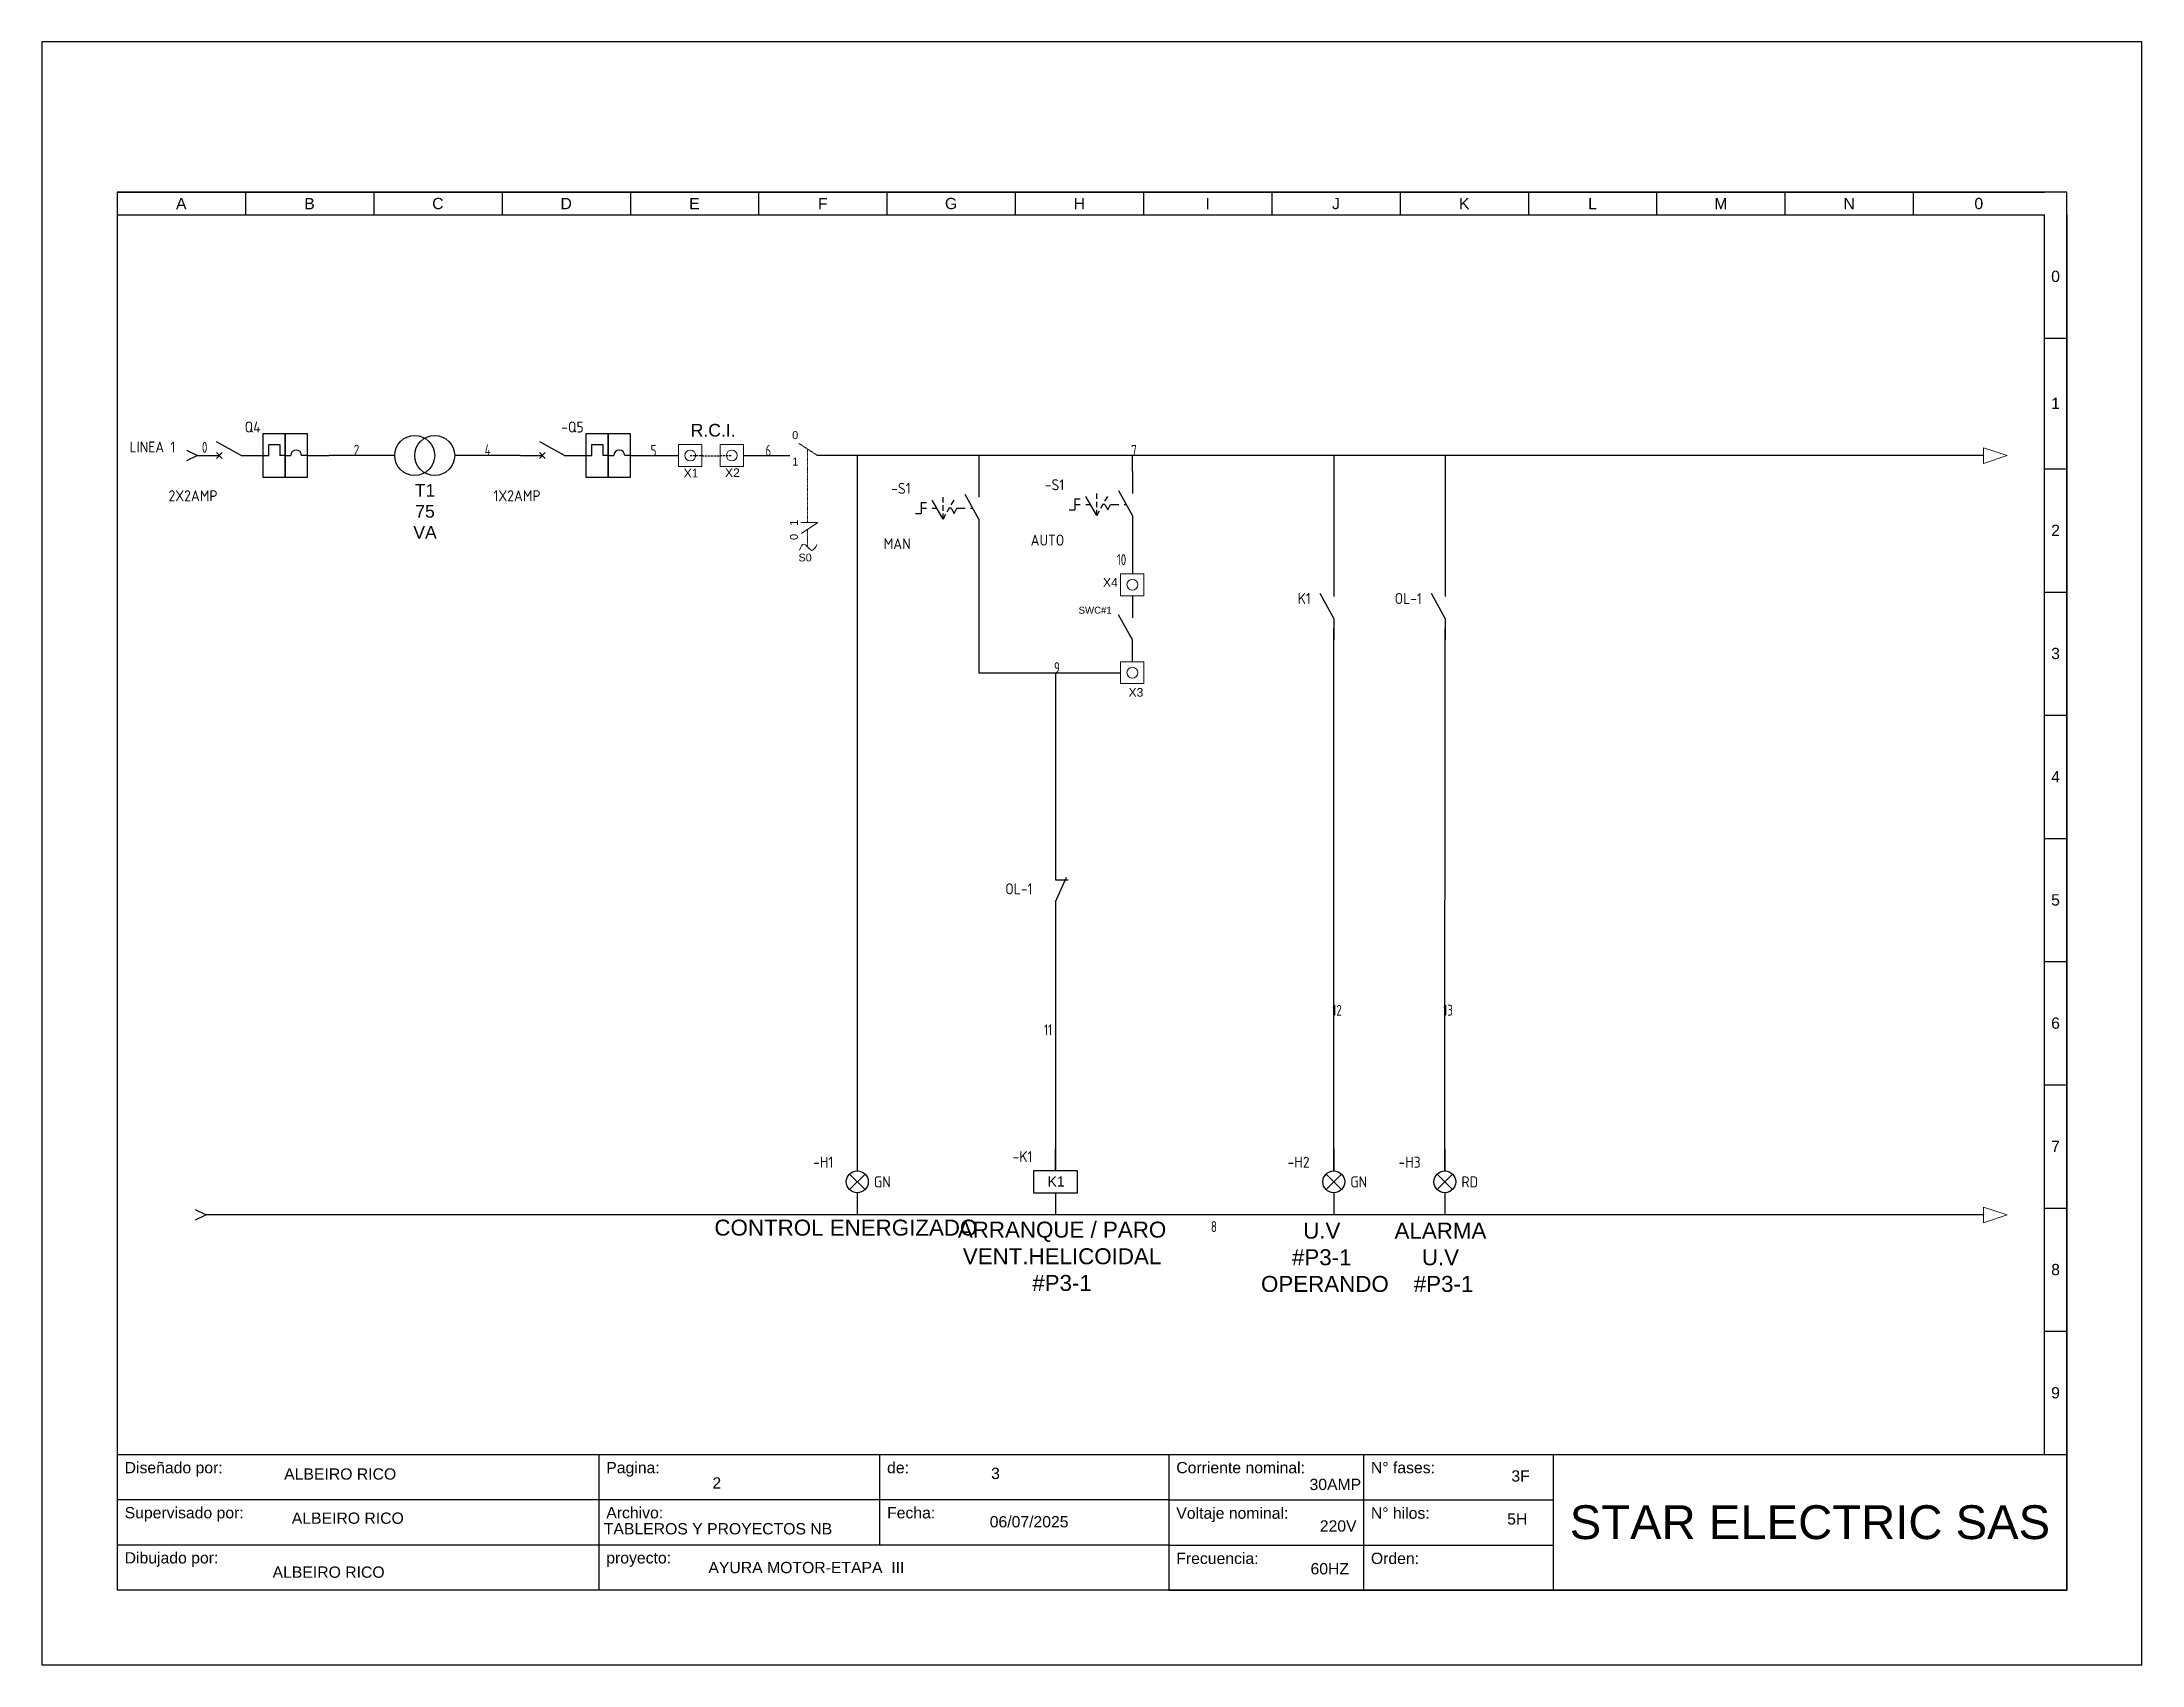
# Model space of a CAD drawing. Header units: millimetres. Extents: x 691 to 18605, y 670 to 10026.
# Drawn here: x 1758 to 2809, y 1563 to 2375 of the extents above; entities that cross this region are included whole.
import ezdxf
from ezdxf.enums import TextEntityAlignment as Align

# ---------------------------------------------------------------- set-up
doc = ezdxf.new("R2010")
doc.units = ezdxf.units.MM
for name, pattern in [('DASHED2', [0.375, 0.25, -0.125]), ('DASHEDX2', [1.5, 1, -0.5]), ('HIDDEN', [0.375, 0.25, -0.125])]:
    doc.linetypes.add(name, pattern=pattern)
for name, color, linetype in [('-DIAGRAMA', 7, 'Continuous'), ('-Electrico', 5, 'Continuous'), ('DESC', 150, 'Continuous'), ('MISC', 7, 'Continuous'), ('SYMS', 7, 'Continuous'), ('TAGS', 150, 'Continuous'), ('WIRENO', 72, 'Continuous'), ('YEL_14_THHN', 2, 'Continuous')]:
    doc.layers.add(name, color=color, linetype=linetype)
doc.styles.get("Standard").update_dxf_attribs({"font": 'arial.ttf'})
doc.styles.add('WD_IEC', font='ISOCP2.shx', dxfattribs={"width": 0.9, "height": 4})
doc.linetypes.add('TI_TIERRA', pattern='A,0.5,-0.2,["T",Standard,S=0.1,R=0,X=-0.1,Y=-0.05],-0.25', length=0.95)

msp = doc.modelspace()

# ---------------------------------------------------------------- texts
at = {"color": 0, "lineweight": 0}
for s, height, p in [('0', 3.95, (2133.3, 2176.1)), ('1', 3.95, (2133.3, 2162.8)), ('X1', 4.33, (2079, 2156.9)), ('X2', 4.33, (2099.7, 2157.1)), ('S0', 3.87, (2136.5, 2114.9)), ('X4', 4.33, (2288.9, 2102.2)), ('X3', 4.33, (2301.7, 2047.2))]:
    msp.add_text(s, height=height, dxfattribs=at).set_placement(p)
for s, p in [('1', (2136.2, 2132.7)), ('0', (2136.2, 2125.6))]:
    msp.add_text(s, height=3.95, rotation=90, dxfattribs=at).set_placement(p)
at = {"color": 0, "linetype": 'DASHEDX2', "attachment_point": 1}
for s, width, gutter_width, heights, insert, char_height in [('\\pxqc;R.C.I.', 46.93, 31.5, [0], (2070.3, 2183.7), 6.295), ('\\pxqc;T1\\P75\\PVA', 46.93, 31.5, [0], (1926.1, 2153.6), 6.3), ('K1', 14.102, 25.3, [6.68], (2261.1, 1807.1), 5.06)]:
    msp.add_mtext_dynamic_manual_height_columns(s, width=width, gutter_width=gutter_width, heights=heights, dxfattribs=dict(at, insert=insert, char_height=char_height))
at = {"color": 0, "insert": (2276.7, 2092.2), "char_height": 3.44, "attachment_point": 1}
msp.add_mtext_dynamic_manual_height_columns('SWC#1', width=23.507, gutter_width=17.2, heights=[0], dxfattribs=at)
at = {"color": 0, "lineweight": 0, "char_height": 8, "attachment_point": 2}
for s, insert, width in [('\\A1;CONTROL ENERGIZADO\\P ', (2160.2, 1785.5), 126.228), ('\\A1;ARRANQUE / PARO\\PVENT.HELICOIDAL\\P#P3-1', (2268.4, 1784.5), 230.839), ('\\A1;U.V\\P#P3-1\\P OPERANDO', (2398.4, 1784), 151.335), ('\\A1;ALARMA\\PU.V\\P #P3-1\\P ', (2457.8, 1784), 177.165)]:
    msp.add_mtext(s, dxfattribs=dict(at, insert=insert, width=width))

# ---------------------------------------------------------------- blocks, each defined once
blk = doc.blocks.new('*T3')
at = {"color": 0, "linetype": 'ByBlock', "lineweight": -2}
for p, q in [((0, 0), (139.92, 0)), ((0, 0), (0, -18)), ((64.08, 0), (64.08, -18)), ((101.44, 0), (101.44, -12)), ((139.92, 0), (139.92, -18)), ((0, -6), (139.92, -6)), ((0, -12), (139.92, -12)), ((0, -18), (139.92, -18))]:
    blk.add_line(p, q, dxfattribs=at)
at = {"color": 0, "char_height": 1.5, "attachment_point": 1}
for s, insert, width in [('{\\fArial|b0|i0|c162|p34;Diseñado por:}', (1, -1), 62.0824), ('{\\fArial|b0|i0|c162|p34;Pagina:}', (65.08, -1), 35.3574), ('{\\fArial|b0|i0|c162|p34;de}:', (102.44, -1), 36.4813), ('{\\fArial|b0|i0|c162|p34;Supervisado por:}', (1, -7), 62.0824), ('{\\fArial|b0|i0|c162|p34;Archivo:}', (65.08, -7), 35.3574), ('Fecha:', (102.44, -7), 36.4813), ('Dibujado por:', (1, -13), 62.0824), ('{\\fArial|b0|i0|c162|p34;proyecto:}', (65.08, -13), 73.8387)]:
    blk.add_mtext(s, dxfattribs=dict(at, insert=insert, width=width))
blk = doc.blocks.new('*T4')
at = {"color": 0, "linetype": 'ByBlock', "lineweight": -2}
for p, q in [((0, 0), (119.48, 0)), ((0, 0), (0, -18.07)), ((25.89, 0), (25.89, -18.07)), ((51.13, 0), (51.13, -18.07)), ((119.48, 0), (119.48, -18.07)), ((0, -6.05), (51.13, -6.05)), ((0, -12.07), (51.13, -12.07)), ((0, -18.07), (119.48, -18.07))]:
    blk.add_line(p, q, dxfattribs=at)
at = {"color": 0}
for s, insert, char_height, width, attachment_point in [('Corriente nominal:', (1, -1), 1.5, 23.894, 1), ('{\\fArial|b0|i0|c162|p34;N° fases:}', (26.89, -1), 1.5, 23.2313, 1), ('Voltaje nominal:', (1, -7.05), 1.5, 23.894, 1), ('{\\fArial|b0|i0|c162|p34;N° hilos:}', (26.89, -7.05), 1.5, 23.2313, 1), ('{\\fArial|b0|i0|c162|p34;STAR ELECTRIC SAS}', (85.3, -9.04), 4.5, 66.3536, 5), ('Frecuencia:', (1, -13.07), 1.5, 23.894, 1), ('{\\fArial|b0|i0|c162|p34;Orden}:', (26.89, -13.07), 1.5, 23.2313, 1)]:
    blk.add_mtext(s, dxfattribs=dict(at, insert=insert, char_height=char_height, width=width, attachment_point=attachment_point))
blk = doc.blocks.new('CAJETIN')
for p, q in [((0, 185.97), (-259.4, 185.97)), ((-259.4, 185.97), (-259.4, 0.07)), ((-259.4, 185.97), (-2.99, 185.97)), ((-259.4, 185.97), (-259.4, 182.97)), ((-242.33, 185.97), (-242.33, 182.97)), ((-225.26, 185.97), (-225.26, 182.97)), ((-208.19, 185.97), (-208.19, 182.97)), ((-191.12, 185.97), (-191.12, 182.97)), ((-174.05, 185.97), (-174.05, 182.97)), ((-156.98, 185.97), (-156.98, 182.97)), ((-139.91, 185.97), (-139.91, 182.97)), ((-122.84, 185.97), (-122.84, 182.97)), ((-105.77, 185.97), (-105.77, 182.97)), ((-88.7, 185.97), (-88.7, 182.97)), ((-71.64, 185.97), (-71.64, 182.97)), ((-54.57, 185.97), (-54.57, 182.97)), ((-37.5, 185.97), (-37.5, 182.97)), ((-20.43, 185.97), (-20.43, 182.97)), ((0, 0.07), (0, 185.97)), ((-259.4, 182.97), (-2.99, 182.97)), ((-3, 182.97), (-3, 18.07)), ((0, 182.97), (0, 18.07)), ((-3, 166.58), (0, 166.58)), ((-3, 149.19), (0, 149.19)), ((-3, 132.8), (0, 132.8)), ((-3, 116.41), (0, 116.41)), ((-3, 100.02), (0, 100.02)), ((-3, 83.63), (0, 83.63)), ((-3, 67.24), (0, 67.24)), ((-3, 50.85), (0, 50.85)), ((-3, 34.46), (0, 34.46)), ((-3, 18.07), (0, 18.07)), ((-259.4, 0.07), (0, 0.07))]:
    blk.add_line(p, q)
blk.add_lwpolyline([(-269.4, -9.93), (10, -9.93), (10, 205.97), (-269.4, 205.97)], close=True)
for name, p in [('*T3', (-259.4, 18.07)), ('*T4', (-119.48, 18.07))]:
    blk.add_blockref(name, p)
blk.add_text('0', height=1.5).set_placement((-2.08, 174.04))
at = {"char_height": 1.5, "attachment_point": 5}
for s, insert, width in [('A', (-250.87, 184.47), 17.0695), ('B', (-233.8, 184.47), 17.0695), ('C', (-216.73, 184.47), 17.0695), ('D', (-199.66, 184.47), 17.0695), ('E', (-182.59, 184.47), 17.0695), ('F', (-165.52, 184.47), 17.0695), ('G', (-148.45, 184.47), 17.0695), ('H', (-131.38, 184.47), 17.0695), ('I', (-114.31, 184.47), 17.0695), ('J', (-97.24, 184.47), 17.0695), ('K', (-80.17, 184.47), 17.0695), ('L', (-63.1, 184.47), 17.0695), ('M', (-46.03, 184.47), 17.0695), ('N', (-28.96, 184.47), 17.0695), ('0', (-11.71, 184.47), 17.4362), ('1', (-1.5, 157.89), 3), ('2', (-1.5, 141), 3), ('3', (-1.5, 124.61), 3), ('4', (-1.5, 108.22), 3), ('5', (-1.5, 91.83), 3), ('6', (-1.5, 75.44), 3), ('7', (-1.5, 59.05), 3), ('8', (-1.5, 42.66), 3), ('9', (-1.5, 26.27), 3)]:
    blk.add_mtext(s, dxfattribs=dict(at, insert=insert, width=width))
for tag, p in [('DISEÑADO_POR', (-230.86, 14.78)), ('SUPERVISADO_POR', (-229.59, 8.32)), ('DIBUJADO_POR', (-231.25, 2.42))]:
    blk.add_attdef(tag, text='', height=1.5).set_placement(p, align=Align.MIDDLE)
for tag, p in [('PAGINA', (-180.19, 13.54)), ('DE', (-143.12, 14.83)), ('A', (-97.02, 13.49)), ('F', (-73.9, 14.47)), ('ARCHIVO', (-179.45, 8.2)), ('FECHA', (-143.31, 8.38)), ('V', (-96.96, 8.58)), ('H', (-74.46, 8.76)), ('PROYECTO', (-180.75, 3.04)), ('HZ', (-98.06, 2.87)), ('OR', (-74.83, 2.5))]:
    blk.add_attdef(tag, p, '', height=1.5)
blk = doc.blocks.new('HCB11Q9')
for p, q in [((-1.84, 0.66), (-3.16, -0.66)), ((-3.16, 0.66), (-1.84, -0.66)), ((2.5, 0), (-3.12, 3.13)), ((2.5, 0), (7.5, 0)), ((7.5, 0), (8.75, 0)), ((8.75, 0), (8.75, 2.5)), ((8.75, 2.5), (11.25, 2.5)), ((11.25, 2.5), (11.25, 0)), ((12.5, 0), (11.25, 0)), ((12.5, 0), (13.75, 0)), ((17.5, 0), (16.25, 0)), ((17.5, 0), (22.5, 0)), ((-7.5, 0), (-2.5, 0))]:
    blk.add_line(p, q)
for points in [[(7.5, 5), (12.5, 5), (12.5, -5), (7.5, -5)], [(12.5, 5), (17.5, 5), (17.5, -5), (12.5, -5)]]:
    blk.add_lwpolyline(points, close=True)
blk.add_arc((15, 0), 1.25, 0, 180)
at = {"style": 'WD_IEC'}
for tag, height, p in [('INST', 2.5, (6.95, 11.75)), ('LOC', 2.5, (6.95, 8.6)), ('TAG1', 2.5, (6.95, 5.23)), ('TERM02', 2, (22.5, 1)), ('XREF', 2.5, (-2.89, -6.93)), ('DESC1', 2.5, (-2.89, -10.4)), ('DESC2', 2.5, (-2.11, -14.11)), ('DESC3', 2.5, (-2.11, -17.81))]:
    blk.add_attdef(tag, text='', height=height, dxfattribs=at).set_placement(p, align=Align.RIGHT)
at = {"style": 'WD_IEC', "flags": 1}
for tag, p, height in [('X4TERM01', (-7.5, 0), 0.32), ('X1TERM02', (22.5, 0), 0.32), ('ASSYCODE', (17.86, -5.81), 1), ('FAMILY', (17.86, -7.31), 1), ('CATDESC', (17.86, -8.81), 1)]:
    blk.add_attdef(tag, p, '', height=height, dxfattribs=at)
at = {"style": 'WD_IEC'}
for tag, p, height in [('TERM01', (-7.5, 1), 2), ('RATING1', (-14.85, -3.47), 2.5)]:
    blk.add_attdef(tag, p, '', height=height, dxfattribs=at)
at = {"style": 'WD_IEC', "flags": 1}
for tag, p in [('X2LINK', (-0.31, 2)), ('X8LINK', (-0.31, 0.5))]:
    blk.add_attdef(tag, p, '', height=0.32, rotation=360, dxfattribs=at)
at = {"style": 'WD_IEC', "flags": 9}
for tag, p in [('MFG', (21.31, -1.98)), ('CAT', (21.31, -3.99))]:
    blk.add_attdef(tag, text='', height=1.5, dxfattribs=at).set_placement(p, align=Align.RIGHT)
blk = doc.blocks.new('HA1X3Y')
blk.add_lwpolyline([(-2.5, 1.25), (0, 0), (-2.5, -1.25)])
at = {"style": 'WD_IEC'}
blk.add_attdef('DESC1', text='', height=2.5, dxfattribs=at).set_placement((-5, 0.675), align=Align.RIGHT)
at = {"style": 'WD_IEC', "flags": 1}
blk.add_attdef('X1TERM01', (0, 0), '', height=0.32, dxfattribs=at)
at = {"style": 'WD_IEC'}
blk.add_attdef('DESC2', text='', height=2.5, dxfattribs=at).set_placement((-5, -0.675), align=Align.TOP_RIGHT)
blk = doc.blocks.new('WD_WNV')
at = {"linetype": 'Continuous', "style": 'WD_IEC', "width": 0.8}
blk.add_attdef('WIRENO', text='', height=2.5, dxfattribs=at).set_placement((-1.6, 0), align=Align.MIDDLE_RIGHT)
at = {"style": 'WD_IEC', "flags": 1}
for tag, p in [('W08USER', (-1, 0.375)), ('W04USER', (-1, 0.875)), ('W05USER', (-1, 0.75)), ('W09USER', (-1, 0.25)), ('W03USER', (-1, 1)), ('W06USER', (-1, 0.625)), ('W07USER', (-1, 0.5)), ('W02USER', (-1, 1.125)), ('W01USER', (-1, 1.25)), ('W10USER', (-1, 0.125))]:
    blk.add_attdef(tag, text='', height=0.08, dxfattribs=at).set_placement(p, align=Align.CENTER)
blk = doc.blocks.new('VLT1G')
for p, q in [((0, 7.5), (0, 2.5)), ((-1.77, -1.77), (1.77, 1.77)), ((1.77, -1.77), (-1.77, 1.77)), ((0, -2.5), (0, -7.5))]:
    blk.add_line(p, q)
blk.add_circle((0, 0), 2.5)
at = {"style": 'WD_IEC'}
for tag, p in [('INST', (-5.5, 10.25)), ('TAG1', (-5.5, 3.25)), ('LOC', (-5.5, 6.75)), ('DESC1', (-5.5, -6.35)), ('DESC2', (-5.5, -9.85)), ('DESC3', (-5.5, -13.35))]:
    blk.add_attdef(tag, text='', height=2.5, dxfattribs=at).set_placement(p, align=Align.RIGHT)
blk.add_attdef('TERM01', text='', height=2, rotation=90, dxfattribs=at).set_placement((-1, 7.5), align=Align.RIGHT)
at = {"style": 'WD_IEC', "flags": 1}
for tag, p, height in [('X2TERM01', (0, 7.5), 0.32), ('X4LINK', (-3, 0), 0.32), ('X1LINK', (3, 0), 0.32), ('ASSYCODE', (1, -4), 1), ('FAMILY', (1, -5.5), 1), ('X8TERM02', (0, -7.5), 0.32), ('CATDESC', (1, -7), 1)]:
    blk.add_attdef(tag, p, '', height=height, dxfattribs=at)
at = {"style": 'WD_IEC', "flags": 9}
for tag, p in [('MFG', (-6, -0.25)), ('CAT', (-6, -2.75))]:
    blk.add_attdef(tag, text='', height=1.5, dxfattribs=at).set_placement(p, align=Align.RIGHT)
at = {"style": 'WD_IEC'}
blk.add_attdef('TERM02', (-1, -7.5), '', height=2, rotation=90, dxfattribs=at)
at = {"lineweight": 13, "style": 'WD_IEC'}
blk.add_attdef('COLOR', text='', height=2.5, dxfattribs=at).set_placement((3.75, 0), align=Align.MIDDLE_LEFT)
at = {"lineweight": 15, "style": 'WD_IEC'}
for tag, p in [('WDTAGALT', (-5.5, -21)), ('XREF', (-5.5, -18))]:
    blk.add_attdef(tag, text='', height=2.5, dxfattribs=at).set_placement(p, align=Align.RIGHT)
blk = doc.blocks.new('VSS113')
for p, q in [((0, 7.5), (0, 2.5)), ((-13.12, 1.25), (-11.88, 1.25)), ((-13.12, 1.25), (-13.12, -1.25)), ((-13.12, 0), (-11.88, 0)), ((-8.12, -2.5), (-10.62, 1.83)), ((-10.62, 0), (-9.57, 0)), ((-8.12, 1.25), (-8.12, 2.5)), ((-8.12, -0.63), (-8.12, 0.62)), ((-7.19, -0.88), (-6.56, 0.21)), ((-6.25, 0), (-6.68, 0)), ((-6.25, 0.75), (-5.62, 1.83)), ((-6.25, 0), (-5.62, -1.25)), ((-5.62, -1.25), (-5, 0)), ((-5, 0), (-3.12, 0)), ((0, -2.5), (-3.12, 3.12)), ((-1.88, 0), (-1.39, 0)), ((-14.38, -1.25), (-13.12, -1.25)), ((-8.12, -2.5), (-8.12, -1.25)), ((-8.12, -2.5), (-7.5, -1.42)), ((0, -2.5), (0, -7.5))]:
    blk.add_line(p, q)
at = {"style": 'WD_IEC'}
for tag, p in [('INST', (-15.5, 9.25)), ('TAG1', (-15.5, 3.25)), ('LOC', (-15.5, 6.25)), ('DESC1', (-15.5, -9.35)), ('DESC3', (-15.5, -15.35)), ('DESC2', (-15.5, -12.35))]:
    blk.add_attdef(tag, text='', height=2.5, dxfattribs=at).set_placement(p, align=Align.RIGHT)
at = {"style": 'WD_IEC', "flags": 8}
for tag, p in [('POS1', (-10.62, 3.5)), ('POS2', (-8.12, 3.5)), ('POS3', (-5.62, 3.5))]:
    blk.add_attdef(tag, text='', height=2, rotation=90, dxfattribs=at).set_placement(p, align=Align.MIDDLE_LEFT)
at = {"style": 'WD_IEC'}
blk.add_attdef('TERM01', text='', height=2, rotation=90, dxfattribs=at).set_placement((-1, 7.5), align=Align.RIGHT)
at = {"style": 'WD_IEC', "flags": 1}
for tag, p, height in [('X2TERM01', (0, 7.5), 0.32), ('CONTACT', (0.5, 4.5), 1), ('X1LINK', (0, 0), 0.32), ('COMMON', (1.75, 3.25), 1), ('X8TERM02', (0, -7.5), 0.32), ('ASSYCODE', (1, -9), 1), ('FAMILY', (1, -10.5), 1), ('CATDESC', (1, -12), 1)]:
    blk.add_attdef(tag, p, '', height=height, dxfattribs=at)
at = {"style": 'WD_IEC', "flags": 9}
for tag, p in [('MFG', (-16, -0.25)), ('CAT', (-16, -2.75))]:
    blk.add_attdef(tag, text='', height=1.5, dxfattribs=at).set_placement(p, align=Align.RIGHT)
at = {"style": 'WD_IEC'}
blk.add_attdef('TERM02', (-1, -7.5), '', height=2, rotation=90, dxfattribs=at)
at = {"lineweight": 15, "style": 'WD_IEC'}
blk.add_attdef('XREF', text='', height=2.5, dxfattribs=at).set_placement((-15.5, -6.35), align=Align.RIGHT)
blk.add_attdef('STATE', (1.25, -6.35), '', height=2.5, dxfattribs=at)
blk = doc.blocks.new('VCR22')
for p, q in [((0, 7.5), (0, 2.5)), ((0, -2.5), (2.5, 3.12)), ((0, 2.5), (2.87, 2.5)), ((0, -2.5), (0, -7.5))]:
    blk.add_line(p, q)
at = {"style": 'WD_IEC'}
for tag, p in [('INST', (-5.25, 5.25)), ('TAG2', (-5.25, -0.75)), ('LOC', (-5.25, 2.25)), ('DESC1', (-5.25, -6.75)), ('XREF', (-5.25, -3.75)), ('DESC2', (-5.25, -9.75)), ('DESC3', (-5.25, -12.75))]:
    blk.add_attdef(tag, text='', height=2.5, dxfattribs=at).set_placement(p, align=Align.RIGHT)
blk.add_attdef('TERM01', text='', height=2, rotation=90, dxfattribs=at).set_placement((-1, 7.5), align=Align.RIGHT)
at = {"style": 'WD_IEC', "flags": 1}
for tag, p, height in [('X2TERM01', (0, 7.5), 0.32), ('X4LINK', (-0.55, 0), 0.32), ('X1LINK', (1.92, 0), 0.32), ('CONTACT', (4, -3.5), 1), ('FAMILY', (4, -5), 1), ('COMMON', (5.25, -4.75), 1), ('X8TERM02', (0, -7.5), 0.32)]:
    blk.add_attdef(tag, p, '', height=height, dxfattribs=at)
at = {"style": 'WD_IEC'}
blk.add_attdef('TERM02', (-1, -7.5), '', height=2, rotation=90, dxfattribs=at)
blk = doc.blocks.new('VMS1')
for p, q in [((0, 2.5), (0, 7.5)), ((0, -2.5), (0, -7.5))]:
    blk.add_line(p, q)
blk.add_lwpolyline([(-5, 2.5), (-5, -2.5), (5, -2.5), (5, 2.5)], close=True)
at = {"style": 'WD_IEC'}
for tag, p in [('INST', (-5.25, 10.5)), ('LOC', (-5.25, 7.5)), ('TAG1', (-5.25, 4.5)), ('DESC1', (-5.25, -6.85)), ('DESC2', (-5.25, -9.85)), ('DESC3', (-5.25, -12.85))]:
    blk.add_attdef(tag, text='', height=2.5, dxfattribs=at).set_placement(p, align=Align.RIGHT)
blk.add_attdef('TERM01', text='', height=2, rotation=90, dxfattribs=at).set_placement((-1, 7.5), align=Align.RIGHT)
at = {"style": 'WD_IEC', "flags": 1}
for tag, p, height in [('X2TERM01', (0, 7.5), 0.32), ('X4LINK', (-5, 0), 0.32), ('X1LINK', (5, 0), 0.32), ('ASSYCODE', (1, -4), 1), ('FAMILY', (1, -5.5), 1), ('X8TERM02', (0, -7.5), 0.32), ('CATDESC', (1, -7), 1)]:
    blk.add_attdef(tag, p, '', height=height, dxfattribs=at)
at = {"style": 'WD_IEC', "flags": 9}
for tag, p in [('MFG', (-6, 1)), ('CAT', (-6, -1.5))]:
    blk.add_attdef(tag, text='', height=1.5, dxfattribs=at).set_placement(p, align=Align.RIGHT)
at = {"style": 'WD_IEC'}
blk.add_attdef('TERM02', (-1, -7.5), '', height=2, rotation=90, dxfattribs=at)
at = {"lineweight": 9, "style": 'WD_IEC'}
for tag, p in [('NO', (-5.5, -16.5)), ('NC', (-5.5, -19.5))]:
    blk.add_attdef(tag, text='', height=2.5, dxfattribs=at).set_placement(p, align=Align.TOP_RIGHT)
for tag, p in [('XREFNO', (-4, -16.5)), ('XREFNC', (-4, -19.5))]:
    blk.add_attdef(tag, text='', height=2.5, dxfattribs=at).set_placement(p, align=Align.TOP_LEFT)
blk = doc.blocks.new('VCR21')
for p, q in [((0, 7.5), (0, 2.5)), ((0, -2.5), (-3.12, 3.12)), ((0, -2.5), (0, -7.5))]:
    blk.add_line(p, q)
at = {"style": 'WD_IEC'}
for tag, p in [('INST', (-5.25, 6.75)), ('LOC', (-5.25, 3.75)), ('TAG2', (-5.25, 0.75)), ('DESC1', (-5.25, -6.75)), ('XREF', (-5.25, -3.75)), ('DESC2', (-5.25, -9.75)), ('DESC3', (-5.25, -12.75))]:
    blk.add_attdef(tag, text='', height=2.5, dxfattribs=at).set_placement(p, align=Align.RIGHT)
blk.add_attdef('TERM01', text='', height=2, rotation=90, dxfattribs=at).set_placement((-1, 7.5), align=Align.RIGHT)
at = {"style": 'WD_IEC', "flags": 1}
for tag, p, height in [('X2TERM01', (0, 7.5), 0.32), ('X4LINK', (-2.75, 0), 0.32), ('X1LINK', (-0.5, 0), 0.32), ('CONTACT', (4, -3.5), 1), ('FAMILY', (4, -5), 1), ('COMMON', (5.25, -4.75), 1), ('X8TERM02', (0, -7.5), 0.32)]:
    blk.add_attdef(tag, p, '', height=height, dxfattribs=at)
at = {"style": 'WD_IEC'}
blk.add_attdef('TERM02', (-1, -7.5), '', height=2, rotation=90, dxfattribs=at)

# ---------------------------------------------------------------- linework, layer by layer
at = {"layer": '-DIAGRAMA', "color": 0, "lineweight": 0}
for centre in [(2082.3, 2167.9), (2103.1, 2167.9), (2303.6, 2103.2), (2303.6, 2059.2)]:
    msp.add_circle(centre, 2.72, dxfattribs=at)
at = {"layer": '-Electrico', "color": 0, "lineweight": 0, "ltscale": 0.08}
for points in [[(2076.4, 2173.4), (2088.1, 2173.4), (2088.1, 2162.4), (2076.4, 2162.4)], [(2097.2, 2173.4), (2108.9, 2173.4), (2108.9, 2162.4), (2097.2, 2162.4)], [(2297.7, 2108.7), (2309.4, 2108.7), (2309.4, 2097.7), (2297.7, 2097.7)], [(2297.7, 2064.7), (2309.4, 2064.7), (2309.4, 2053.8), (2297.7, 2053.8)]]:
    msp.add_lwpolyline(points, close=True, dxfattribs=at)
at = {"color": 0}
for p, q in [((2063.2, 2167.9), (2076.4, 2167.9)), ((2108.9, 2167.9), (2132.2, 2167.9)), ((2165.9, 2167.9), (2165.9, 1820.9)), ((2404.5, 2167.9), (2404.5, 2108.4)), ((2460.1, 2167.9), (2460.1, 2108.4)), ((2226.7, 2125.1), (2226.7, 2059.2)), ((2303.6, 2126.9), (2303.6, 2108.7)), ((2404.4, 1809.9), (2404.5, 2081.3)), ((2460, 1809.9), (2460.1, 2081.2)), ((2226.7, 2059.2), (2297.7, 2059.2)), ((2265.1, 2059.2), (2265.1, 1966.5)), ((2265.1, 1933.5), (2265.1, 1809.9))]:
    msp.add_line(p, q, dxfattribs=at)
at = {"color": 0, "linetype": 'DASHED2', "lineweight": 0}
msp.add_line((2146, 2167.9), (2136.6, 2174), dxfattribs=at)
at = {"color": 0, "linetype": 'HIDDEN', "lineweight": 0, "ltscale": 0.5}
for p, q in [((2141, 2134.7), (2141, 2171.1)), ((2141, 2130.9), (2141, 2122.1))]:
    msp.add_line(p, q, dxfattribs=at)
at = {"color": 0, "linetype": 'Continuous', "lineweight": 0}
for p, q in [((2729.6, 2171.8), (2729.6, 2167.9)), ((2741.4, 2167.9), (2729.6, 2171.8)), ((2729.6, 2167.9), (2729.6, 2163.9)), ((2729.6, 2163.9), (2741.4, 2167.9)), ((2729.6, 1791.8), (2729.6, 1787.9)), ((2741.4, 1787.9), (2729.6, 1791.8)), ((2729.6, 1787.9), (2729.6, 1783.9)), ((2729.6, 1783.9), (2741.4, 1787.9))]:
    msp.add_line(p, q, dxfattribs=at)
at = {"color": 0, "lineweight": 0, "ltscale": 0.5}
for q in [(2137.7, 2134.4), (2138, 2128.8)]:
    msp.add_line((2146.2, 2134.4), q, dxfattribs=at)
at = {"color": 0, "linetype": 'TI_TIERRA'}
for p, q in [((2303.6, 2097.7), (2303.6, 2086.7)), ((2303.6, 2075.7), (2296.7, 2088.1)), ((2303.6, 2064.7), (2303.6, 2075.7))]:
    msp.add_line(p, q, dxfattribs=at)
at = {"color": 0}
for centre in [(1944.4, 2167.9), (1954.4, 2167.9)]:
    msp.add_circle(centre, 10, dxfattribs=at)
at = {"color": 0, "linetype": 'DASHEDX2'}
msp.add_arc((2092.7, 2812.8), 645, 269.076, 270.924, dxfattribs=at)
at = {"color": 0, "lineweight": 0}
msp.add_spline([(2145.7, 2123.4), (2143.2, 2120.4), (2139.1, 2123.6), (2137, 2120.6)], degree=3, dxfattribs=at)
at = {"layer": 'YEL_14_THHN', "color": 0}
for p, q in [((1934.4, 2167.9), (1901.5, 2167.9)), ((1997.3, 2167.9), (1964.4, 2167.9)), ((2729.6, 2167.9), (2146, 2167.9)), ((2226.7, 2167.8), (2226.7, 2158)), ((2303.6, 2159.9), (2303.6, 2167.8)), ((2729.6, 1787.9), (1840, 1787.9))]:
    msp.add_line(p, q, dxfattribs=at)

# ---------------------------------------------------------------- block references
at = {"color": 0}
ref = msp.add_blockref('CAJETIN', (2771.3, 1600), dxfattribs=dict(at, xscale=3.761929394681115, yscale=3.761929394681115, zscale=3.761929394681115))
ref.add_attrib('5H', '5H', (2491.2, 1632.9), dxfattribs={"height": 5.64})
ref.add_attrib('3F', '3F', (2493.3, 1654.4), dxfattribs={"height": 5.64})
ref.add_attrib('HZ', '60HZ', dxfattribs={"height": 5.64}).set_placement((2402.4, 1610.8), align=Align.MIDDLE)
ref.add_attrib('V', '220V', dxfattribs={"height": 5.64}).set_placement((2406.6, 1632.2), align=Align.MIDDLE)
ref.add_attrib('A', '30AMP', dxfattribs={"height": 5.64}).set_placement((2405.2, 1653), align=Align.MIDDLE)
ref.add_attrib('PROYECTO', 'AYURA MOTOR-ETAPA  III', dxfattribs={"height": 5.643}).set_placement((2091.4, 1611.4), align=Align.MIDDLE_LEFT)
ref.add_attrib('ARCHIVO', 'TABLEROS Y PROYECTOS NB', dxfattribs={"height": 5.643}).set_placement((2096.2, 1630.8), align=Align.MIDDLE)
ref.add_attrib('DE', '3', (2232.9, 1655.7), dxfattribs={"height": 5.64})
ref.add_attrib('PAGINA', '2', (2093.4, 1650.9), dxfattribs={"height": 5.64})
ref.add_attrib('FECHA', '06/07/2025', (2232.2, 1631.5), dxfattribs={"height": 5.64})
ref.add_attrib('DIBUJADO_POR', 'ALBEIRO RICO', dxfattribs={"height": 5.643}).set_placement((1901.3, 1609.1), align=Align.MIDDLE)
ref.add_attrib('SUPERVISADO_POR', 'ALBEIRO RICO', dxfattribs={"height": 5.643}).set_placement((1910.9, 1636.1), align=Align.MIDDLE)
ref.add_attrib('DISEÑADO_POR', 'ALBEIRO RICO', dxfattribs={"height": 5.643}).set_placement((1907.1, 1658.2), align=Align.MIDDLE)
at = {"layer": 'SYMS', "color": 0}
ref = msp.add_blockref('HCB11Q9', (1852.1, 2167.9), dxfattribs=dict(at, xscale=2.197145441597592, yscale=2.197145441597592, zscale=2.197145441597592))
ref.add_attrib('TAG1', 'Q4', dxfattribs={"layer": 'TAGS', "height": 5.49, "style": 'WD_IEC'}).set_placement((1867.3, 2179.4), align=Align.RIGHT)
ref.add_attrib('DESC1', '2X2AMP', dxfattribs={"layer": 'DESC', "height": 5.49, "style": 'WD_IEC'}).set_placement((1845.7, 2145), align=Align.RIGHT)
ref = msp.add_blockref('HCB11Q9', (2013.8, 2167.9), dxfattribs=dict(at, xscale=2.197145441597592, yscale=2.197145441597592, zscale=2.197145441597592))
ref.add_attrib('TAG1', '-Q5', dxfattribs={"layer": 'TAGS', "height": 5.49, "style": 'WD_IEC'}).set_placement((2029, 2179.4), align=Align.RIGHT)
ref.add_attrib('DESC1', '1X2AMP', dxfattribs={"layer": 'DESC', "height": 5.49, "style": 'WD_IEC'}).set_placement((2007.4, 2145), align=Align.RIGHT)
ref = msp.add_blockref('HA1X3Y', (1835.6, 2167.9), dxfattribs=dict(at, xscale=2.197145441597592, yscale=2.197145441597592, zscale=2.197145441597592))
ref.add_attrib('DESC1', 'LINEA 1', dxfattribs={"layer": 'DESC', "height": 5.49, "style": 'WD_IEC'}).set_placement((1824.6, 2169.4), align=Align.RIGHT)
ref = msp.add_blockref('VSS113', (2226.7, 2141.6), dxfattribs=dict(at, xscale=2.197145441597592, yscale=2.197145441597592, zscale=2.197145441597592))
ref.add_attrib('DESC1', 'MAN', dxfattribs={"layer": 'DESC', "height": 5.49, "style": 'WD_IEC'}).set_placement((2192.6, 2121), align=Align.RIGHT)
ref.add_attrib('TAG1', '-S1', dxfattribs={"layer": 'TAGS', "height": 5.49, "style": 'WD_IEC'}).set_placement((2192.6, 2148.7), align=Align.RIGHT)
ref = msp.add_blockref('VSS113', (2303.6, 2143.4), dxfattribs=dict(at, xscale=2.197145441597592, yscale=2.197145441597592, zscale=2.197145441597592))
ref.add_attrib('DESC1', 'AUTO', dxfattribs={"layer": 'DESC', "height": 5.49, "style": 'WD_IEC'}).set_placement((2269.5, 2122.8), align=Align.RIGHT)
ref.add_attrib('TAG1', '-S1', dxfattribs={"layer": 'TAGS', "height": 5.49, "style": 'WD_IEC'}).set_placement((2269.5, 2150.5), align=Align.RIGHT)
ref = msp.add_blockref('VCR21', (2404.5, 2091.9), dxfattribs=dict(at, xscale=2.197145441597592, yscale=2.197145441597592, zscale=2.197145441597592))
ref.add_attrib('TAG2', 'K1', dxfattribs={"layer": 'TAGS', "height": 5.49, "style": 'WD_IEC'}).set_placement((2392.9, 2093.6), align=Align.RIGHT)
ref = msp.add_blockref('VCR21', (2460.1, 2091.9), dxfattribs=dict(at, xscale=2.197145441597592, yscale=2.197145441597592, zscale=2.197145441597592))
ref.add_attrib('TAG2', 'OL-1', dxfattribs={"layer": 'TAGS', "height": 5.49, "style": 'WD_IEC'}).set_placement((2448.5, 2093.6), align=Align.RIGHT)
ref = msp.add_blockref('VCR22', (2265.1, 1950), dxfattribs=dict(at, xscale=2.197145441597592, yscale=2.197145441597592, zscale=2.197145441597592))
ref.add_attrib('TAG2', 'OL-1', dxfattribs={"layer": 'TAGS', "height": 5.49, "style": 'WD_IEC'}).set_placement((2253.6, 1948.3), align=Align.RIGHT)
ref = msp.add_blockref('VLT1G', (2165.9, 1804.4), dxfattribs=dict(at, xscale=2.197145441597592, yscale=2.197145441597592, zscale=2.197145441597592))
ref.add_attrib('COLOR', 'GN', dxfattribs={"layer": 'MISC', "lineweight": 13, "height": 5.49, "style": 'WD_IEC'}).set_placement((2174.2, 1804.4), align=Align.MIDDLE_LEFT)
ref.add_attrib('TAG1', '-H1', dxfattribs={"layer": 'TAGS', "height": 5.49, "style": 'WD_IEC'}).set_placement((2153.9, 1811.5), align=Align.RIGHT)
ref = msp.add_blockref('VMS1', (2265.1, 1804.4), dxfattribs=dict(at, xscale=2.197145441597592, yscale=2.197145441597592, zscale=2.197145441597592))
ref.add_attrib('TAG1', '-K1', dxfattribs={"layer": 'TAGS', "height": 5.49, "style": 'WD_IEC'}).set_placement((2253.6, 1814.3), align=Align.RIGHT)
ref = msp.add_blockref('VLT1G', (2404.4, 1804.4), dxfattribs=dict(at, xscale=2.197145441597592, yscale=2.197145441597592, zscale=2.197145441597592))
ref.add_attrib('COLOR', 'GN', dxfattribs={"layer": 'MISC', "lineweight": 13, "height": 5.49, "style": 'WD_IEC'}).set_placement((2412.7, 1804.4), align=Align.MIDDLE_LEFT)
ref.add_attrib('TAG1', '-H2', dxfattribs={"layer": 'TAGS', "height": 5.49, "style": 'WD_IEC'}).set_placement((2392.3, 1811.5), align=Align.RIGHT)
ref = msp.add_blockref('VLT1G', (2460, 1804.4), dxfattribs=dict(at, xscale=2.197145441597592, yscale=2.197145441597592, zscale=2.197145441597592))
ref.add_attrib('COLOR', 'RD', dxfattribs={"layer": 'MISC', "lineweight": 13, "height": 5.49, "style": 'WD_IEC'}).set_placement((2468.3, 1804.4), align=Align.MIDDLE_LEFT)
ref.add_attrib('TAG1', '-H3', dxfattribs={"layer": 'TAGS', "height": 5.49, "style": 'WD_IEC'}).set_placement((2447.9, 1811.5), align=Align.RIGHT)
at = {"layer": 'SYMS', "color": 0, "xscale": 2.197145441597592, "yscale": 2.197145441597592, "zscale": 2.197145441597592}
msp.add_blockref('HA1X3Y', (1840, 1787.9), dxfattribs=at)
at = {"layer": 'WIRENO', "color": 0}
ref = msp.add_blockref('WD_WNV', (1844.1, 2172), dxfattribs=dict(at, xscale=2.197145441597592, yscale=2.197145441597592, zscale=2.197145441597592))
ref.add_attrib('WIRENO', '0', dxfattribs={"linetype": 'Continuous', "height": 5.49, "style": 'WD_IEC', "width": 0.8}).set_placement((1840.6, 2172), align=Align.MIDDLE_RIGHT)
ref = msp.add_blockref('WD_WNV', (1938.8, 2162.4), dxfattribs=dict(at, xscale=2.197145441597592, yscale=2.197145441597592, zscale=2.197145441597592))
ref.add_attrib('WIRENO', '2', dxfattribs={"linetype": 'Continuous', "height": 5.49, "style": 'WD_IEC', "width": 0.8}).set_placement((1916.6, 2170.6), align=Align.MIDDLE_RIGHT)
ref = msp.add_blockref('WD_WNV', (1999.1, 2162.5), dxfattribs=dict(at, xscale=2.197145441597592, yscale=2.197145441597592, zscale=2.197145441597592))
ref.add_attrib('WIRENO', '4', dxfattribs={"linetype": 'Continuous', "height": 5.49, "style": 'WD_IEC', "width": 0.8}).set_placement((1982.4, 2170.7), align=Align.MIDDLE_RIGHT)
ref = msp.add_blockref('WD_WNV', (2082.1, 2162.2), dxfattribs=dict(at, xscale=2.197145441597592, yscale=2.197145441597592, zscale=2.197145441597592))
ref.add_attrib('WIRENO', '5', dxfattribs={"linetype": 'Continuous', "height": 5.49, "style": 'WD_IEC', "width": 0.8}).set_placement((2065.4, 2170.4), align=Align.MIDDLE_RIGHT)
ref = msp.add_blockref('WD_WNV', (2139.4, 2162.2), dxfattribs=dict(at, xscale=2.197145441597592, yscale=2.197145441597592, zscale=2.197145441597592))
ref.add_attrib('WIRENO', '6', dxfattribs={"linetype": 'Continuous', "height": 5.49, "style": 'WD_IEC', "width": 0.8}).set_placement((2122.8, 2170.4), align=Align.MIDDLE_RIGHT)
ref = msp.add_blockref('WD_WNV', (2322.5, 2162.2), dxfattribs=dict(at, xscale=2.197145441597592, yscale=2.197145441597592, zscale=2.197145441597592))
ref.add_attrib('WIRENO', '7', dxfattribs={"linetype": 'Continuous', "height": 5.49, "style": 'WD_IEC', "width": 0.8}).set_placement((2305.8, 2170.4), align=Align.MIDDLE_RIGHT)
ref = msp.add_blockref('WD_WNV', (2302.2, 2119.4), dxfattribs=dict(at, xscale=2.197145441597592, yscale=2.197145441597592, zscale=2.197145441597592))
ref.add_attrib('WIRENO', '10', dxfattribs={"linetype": 'Continuous', "height": 5.49, "style": 'WD_IEC', "width": 0.8}).set_placement((2300.5, 2115.8), align=Align.MIDDLE_RIGHT)
ref = msp.add_blockref('WD_WNV', (2284, 2053.5), dxfattribs=dict(at, xscale=2.197145441597592, yscale=2.197145441597592, zscale=2.197145441597592))
ref.add_attrib('WIRENO', '9', dxfattribs={"linetype": 'Continuous', "height": 5.49, "style": 'WD_IEC', "width": 0.8}).set_placement((2267.3, 2061.7), align=Align.MIDDLE_RIGHT)
ref = msp.add_blockref('WD_WNV', (2410, 1893.9), dxfattribs=dict(at, xscale=2.197145441597592, yscale=2.197145441597592, zscale=2.197145441597592))
ref.add_attrib('WIRENO', '12', dxfattribs={"linetype": 'Continuous', "height": 5.49, "style": 'WD_IEC', "width": 0.8}).set_placement((2408.4, 1890.3), align=Align.MIDDLE_RIGHT)
ref = msp.add_blockref('WD_WNV', (2465.6, 1893.9), dxfattribs=dict(at, xscale=2.197145441597592, yscale=2.197145441597592, zscale=2.197145441597592))
ref.add_attrib('WIRENO', '13', dxfattribs={"linetype": 'Continuous', "height": 5.49, "style": 'WD_IEC', "width": 0.8}).set_placement((2464, 1890.3), align=Align.MIDDLE_RIGHT)
ref = msp.add_blockref('WD_WNV', (2265, 1884.1), dxfattribs=dict(at, xscale=2.197145441597592, yscale=2.197145441597592, zscale=2.197145441597592))
ref.add_attrib('WIRENO', '11', dxfattribs={"linetype": 'Continuous', "height": 5.49, "style": 'WD_IEC', "width": 0.8}).set_placement((2263.4, 1880.5), align=Align.MIDDLE_RIGHT)
ref = msp.add_blockref('WD_WNV', (2360, 1782.2), dxfattribs=dict(at, xscale=2.197145441597592, yscale=2.197145441597592, zscale=2.197145441597592))
ref.add_attrib('WIRENO', '8', dxfattribs={"linetype": 'Continuous', "height": 5.49, "style": 'WD_IEC', "width": 0.8}).set_placement((2345.9, 1782), align=Align.MIDDLE_RIGHT)

msp.set_redraw_order([(e.dxf.handle, doc.entitydb.next_handle()) for e in msp.query("TEXT MTEXT ATTDEF DIMENSION ARC_DIMENSION")])  # texts and dimensions are drawn at this point

doc.saveas('drawing.dxf')
